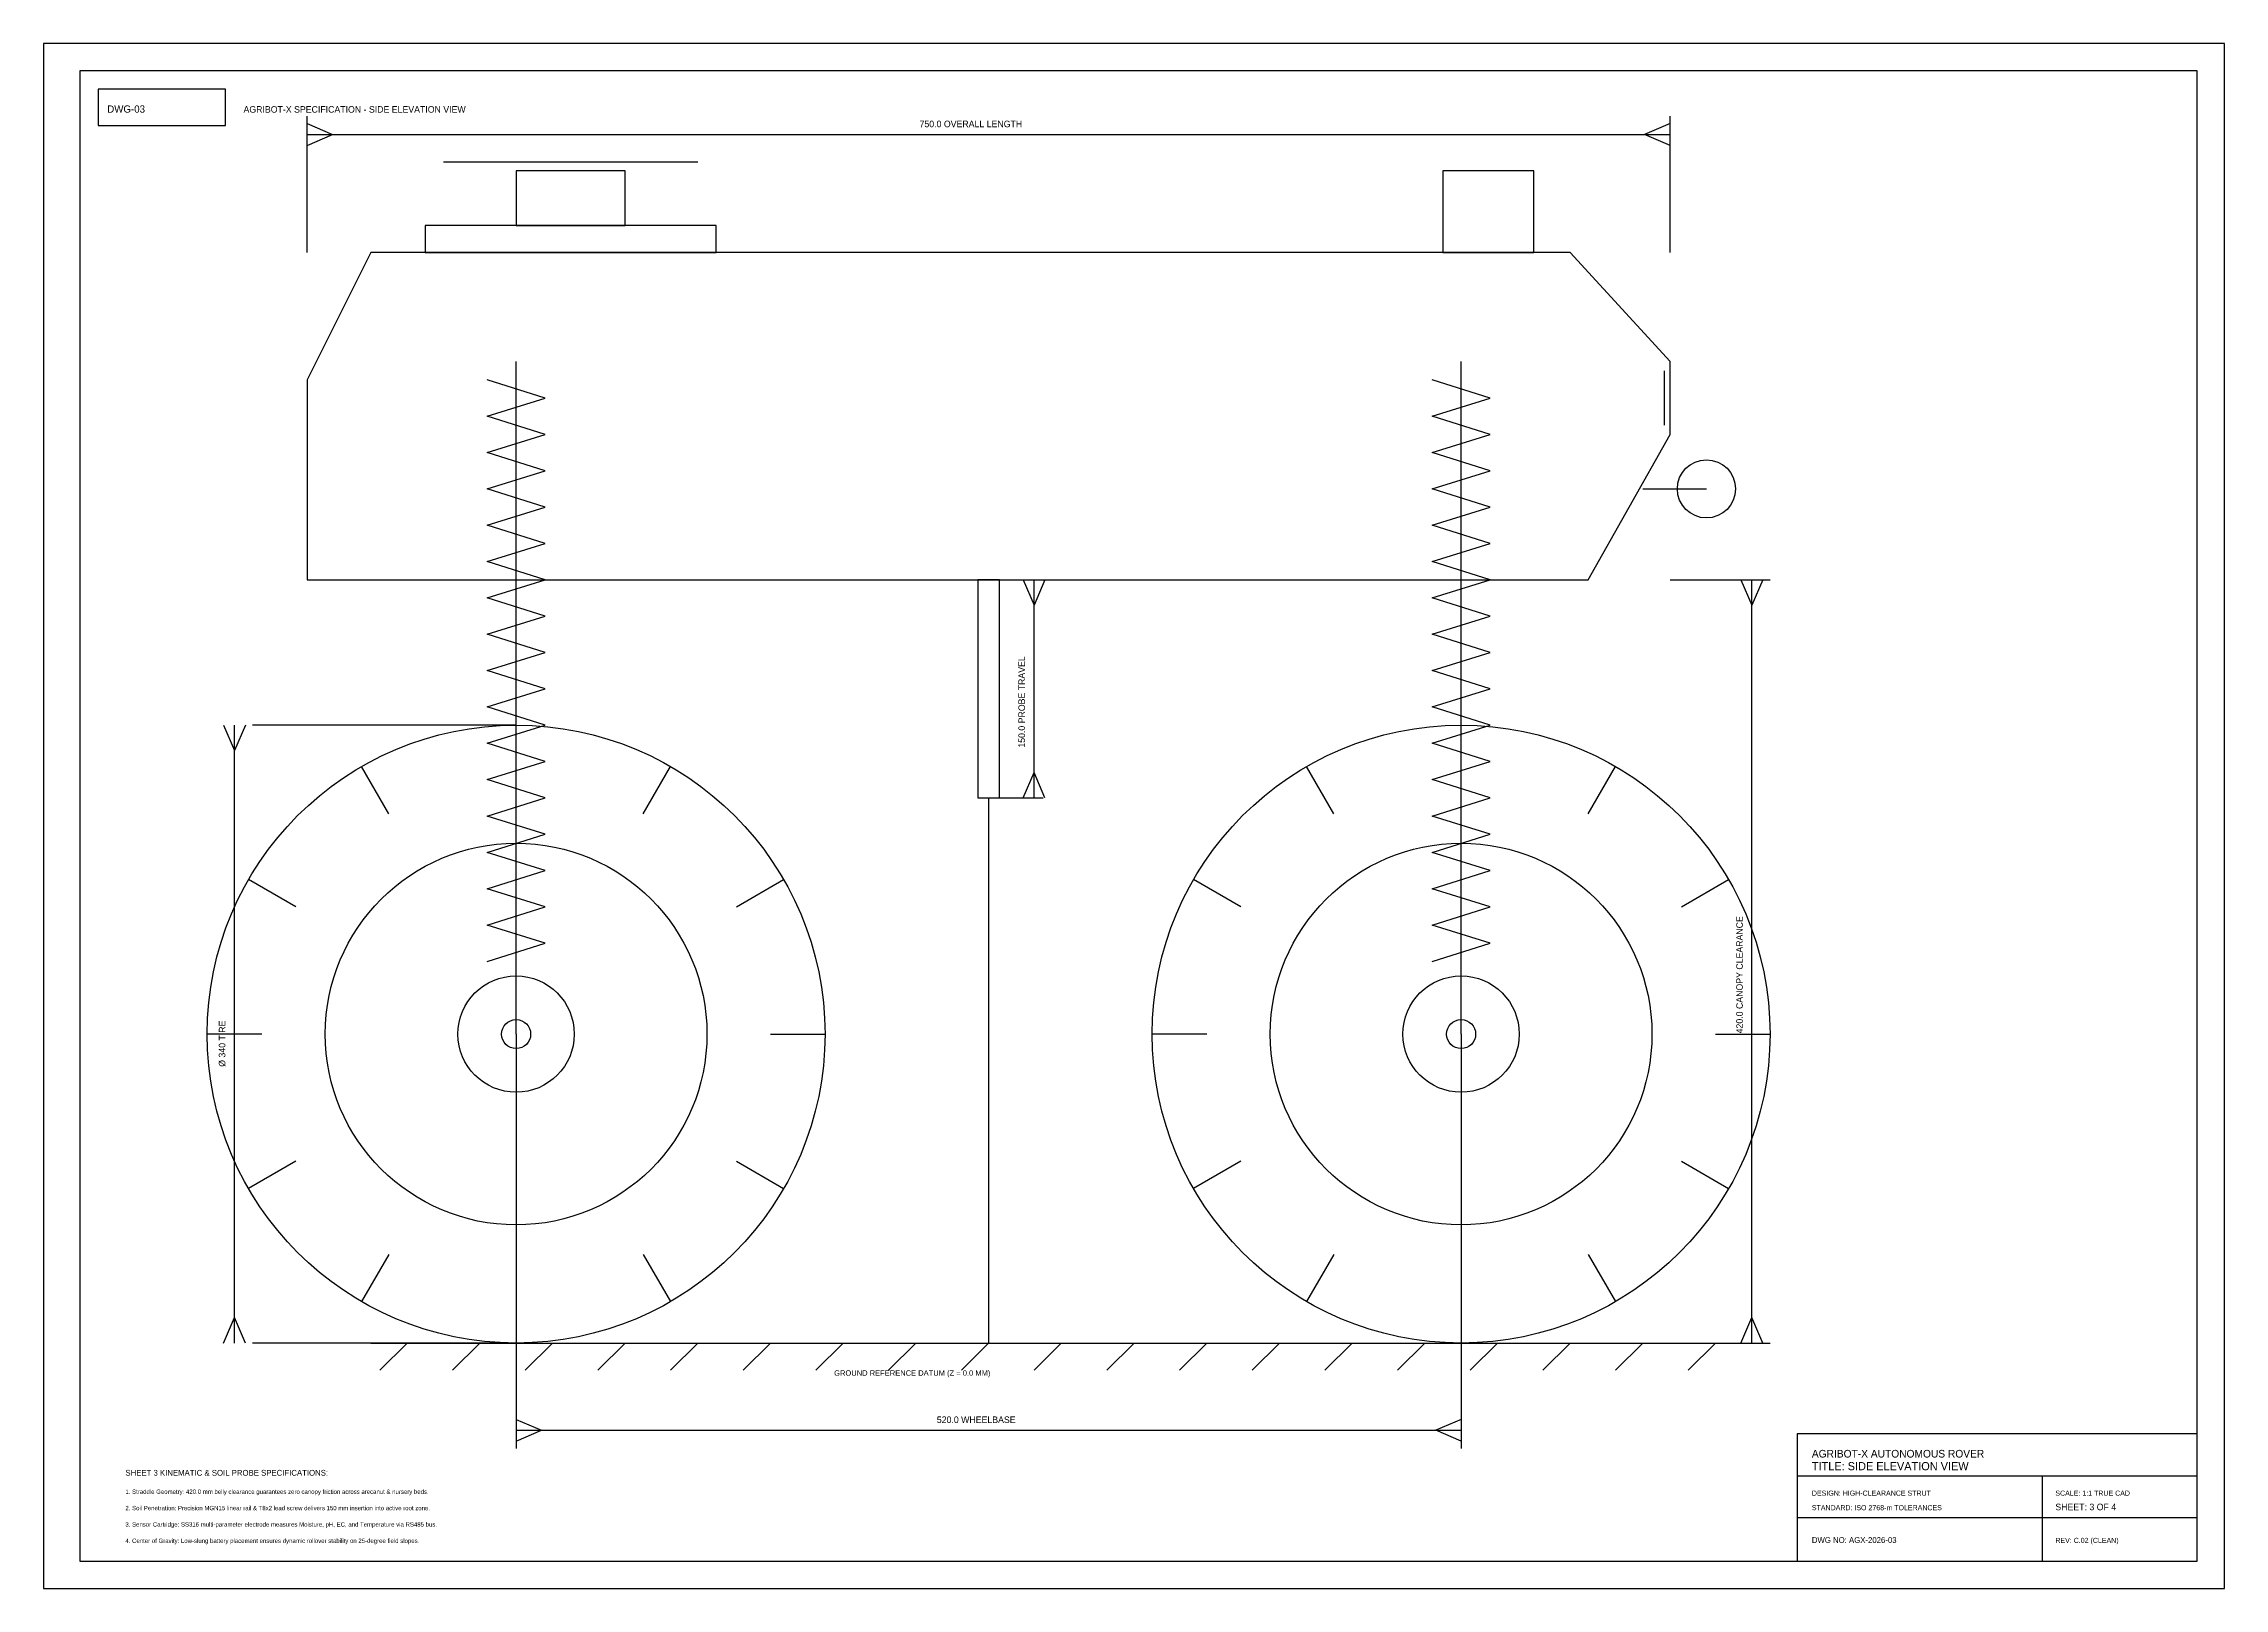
# Model space of a CAD drawing. Header units: metres. Extents: x 0 to 2550, y 0 to 1800.
# Drawn here: x 0 to 1200, y 950 to 1800 of the extents above; entities that cross this region are included whole.
import ezdxf

# ---------------------------------------------------------------- set-up
doc = ezdxf.new("R2010")
doc.units = ezdxf.units.M
for name, color, linetype in [('BORDER', 7, 'Continuous'), ('CAMERA', 7, 'Continuous'), ('CENTERLINES', 1, 'Continuous'), ('CHASSIS', 7, 'Continuous'), ('DIMENSIONS', 1, 'Continuous'), ('DRONE', 7, 'Continuous'), ('DRONE_DOCK', 7, 'Continuous'), ('LIGHTING', 4, 'Continuous'), ('NOTES', 7, 'Continuous'), ('SOIL_PROBE', 7, 'Continuous'), ('SUSPENSION', 4, 'Continuous'), ('TITLE_BLOCK', 7, 'Continuous'), ('WHEELS', 7, 'Continuous')]:
    doc.layers.add(name, color=color, linetype=linetype)

msp = doc.modelspace()

# ---------------------------------------------------------------- linework, layer by layer
at = {"layer": 'BORDER'}
for points in [[(0, 950), (1200, 950), (1200, 1800), (0, 1800), (0, 950)], [(20, 965), (1185, 965), (1185, 1785), (20, 1785), (20, 965)]]:
    msp.add_lwpolyline(points, dxfattribs=at)
at = {"layer": 'CAMERA'}
msp.add_lwpolyline([(770, 1685), (820, 1685), (820, 1730), (770, 1730), (770, 1685)], dxfattribs=at)
at = {"layer": 'CENTERLINES'}
for p, q in [((520, 1385), (520, 1085)), ((180, 1085), (950, 1085)), ((200, 1085), (185, 1070)), ((240, 1085), (225, 1070)), ((280, 1085), (265, 1070)), ((320, 1085), (305, 1070)), ((360, 1085), (345, 1070)), ((400, 1085), (385, 1070)), ((440, 1085), (425, 1070)), ((480, 1085), (465, 1070)), ((520, 1085), (505, 1070)), ((560, 1085), (545, 1070)), ((600, 1085), (585, 1070)), ((640, 1085), (625, 1070)), ((680, 1085), (665, 1070)), ((720, 1085), (705, 1070)), ((760, 1085), (745, 1070)), ((800, 1085), (785, 1070)), ((840, 1085), (825, 1070)), ((880, 1085), (865, 1070)), ((920, 1085), (905, 1070))]:
    msp.add_line(p, q, dxfattribs=at)
at = {"layer": 'CHASSIS'}
msp.add_line((880, 1555), (915, 1555), dxfattribs=at)
msp.add_lwpolyline([(145, 1505), (850, 1505), (895, 1585), (895, 1625), (840, 1685), (180, 1685), (145, 1615), (145, 1505)], dxfattribs=at)
msp.add_circle((915, 1555), 16, dxfattribs=at)
at = {"layer": 'DIMENSIONS'}
for p, q in [((145, 1685), (145, 1760)), ((145, 1756), (159, 1750)), ((895, 1756), (881, 1750)), ((895, 1685), (895, 1760)), ((145, 1750), (895, 1750)), ((145, 1744), (159, 1750)), ((895, 1744), (881, 1750)), ((526, 1505), (550, 1505)), ((539, 1505), (545, 1491)), ((545, 1385), (545, 1505)), ((551, 1505), (545, 1491)), ((895, 1505), (950, 1505)), ((934, 1505), (940, 1491)), ((940, 1085), (940, 1505)), ((946, 1505), (940, 1491)), ((99, 1425), (105, 1411)), ((105, 1085), (105, 1425)), ((111, 1425), (105, 1411)), ((260, 1425), (115, 1425)), ((539, 1385), (545, 1399)), ((551, 1385), (545, 1399)), ((526, 1385), (550, 1385)), ((260, 1255), (260, 1027)), ((780, 1255), (780, 1027)), ((99, 1085), (105, 1099)), ((111, 1085), (105, 1099)), ((934, 1085), (940, 1099)), ((946, 1085), (940, 1099)), ((260, 1085), (115, 1085)), ((895, 1085), (950, 1085)), ((260, 1043), (274, 1037)), ((260, 1037), (780, 1037)), ((260, 1031), (274, 1037)), ((780, 1043), (766, 1037)), ((780, 1031), (766, 1037))]:
    msp.add_line(p, q, dxfattribs=at)
at = {"layer": 'DRONE'}
msp.add_line((220, 1735), (360, 1735), dxfattribs=at)
msp.add_lwpolyline([(260, 1700), (320, 1700), (320, 1730), (260, 1730), (260, 1700)], dxfattribs=at)
at = {"layer": 'DRONE_DOCK'}
msp.add_lwpolyline([(210, 1685), (370, 1685), (370, 1700), (210, 1700), (210, 1685)], dxfattribs=at)
at = {"layer": 'LIGHTING'}
msp.add_line((892, 1590), (892, 1620), dxfattribs=at)
at = {"layer": 'SOIL_PROBE'}
msp.add_lwpolyline([(514, 1385), (526, 1385), (526, 1505), (514, 1505), (514, 1385)], dxfattribs=at)
at = {"layer": 'SUSPENSION'}
for p, q in [((260, 1255), (260, 1625)), ((780, 1255), (780, 1625)), ((276, 1605), (244, 1615)), ((796, 1605), (764, 1615)), ((244, 1595), (276, 1605)), ((764, 1595), (796, 1605)), ((276, 1585), (244, 1595)), ((244, 1575), (276, 1585)), ((796, 1585), (764, 1595)), ((764, 1575), (796, 1585)), ((276, 1565), (244, 1575)), ((796, 1565), (764, 1575)), ((244, 1555), (276, 1565)), ((764, 1555), (796, 1565)), ((276, 1545), (244, 1555)), ((796, 1545), (764, 1555)), ((244, 1535), (276, 1545)), ((764, 1535), (796, 1545)), ((276, 1525), (244, 1535)), ((244, 1515), (276, 1525)), ((796, 1525), (764, 1535)), ((764, 1515), (796, 1525)), ((276, 1505), (244, 1515)), ((796, 1505), (764, 1515)), ((244, 1495), (276, 1505)), ((764, 1495), (796, 1505)), ((276, 1485), (244, 1495)), ((796, 1485), (764, 1495)), ((244, 1475), (276, 1485)), ((764, 1475), (796, 1485)), ((276, 1465), (244, 1475)), ((244, 1455), (276, 1465)), ((796, 1465), (764, 1475)), ((764, 1455), (796, 1465)), ((276, 1445), (244, 1455)), ((796, 1445), (764, 1455)), ((244, 1435), (276, 1445)), ((764, 1435), (796, 1445)), ((276, 1425), (244, 1435)), ((796, 1425), (764, 1435)), ((244, 1415), (276, 1425)), ((764, 1415), (796, 1425)), ((276, 1405), (244, 1415)), ((244, 1395), (276, 1405)), ((796, 1405), (764, 1415)), ((764, 1395), (796, 1405)), ((276, 1385), (244, 1395)), ((796, 1385), (764, 1395)), ((244, 1375), (276, 1385)), ((764, 1375), (796, 1385)), ((276, 1365), (244, 1375)), ((796, 1365), (764, 1375)), ((244, 1355), (276, 1365)), ((764, 1355), (796, 1365)), ((276, 1345), (244, 1355)), ((244, 1335), (276, 1345)), ((796, 1345), (764, 1355)), ((764, 1335), (796, 1345)), ((276, 1325), (244, 1335)), ((796, 1325), (764, 1335)), ((244, 1315), (276, 1325)), ((764, 1315), (796, 1325)), ((276, 1305), (244, 1315)), ((796, 1305), (764, 1315)), ((244, 1295), (276, 1305)), ((764, 1295), (796, 1305))]:
    msp.add_line(p, q, dxfattribs=at)
at = {"layer": 'TITLE_BLOCK'}
for p, q in [((965, 1012), (1185, 1012)), ((1100, 965), (1100, 1012)), ((965, 989), (1185, 989))]:
    msp.add_line(p, q, dxfattribs=at)
for points in [[(30, 1755), (100, 1755), (100, 1775), (30, 1775), (30, 1755)], [(965, 965), (1185, 965), (1185, 1035), (965, 1035), (965, 965)]]:
    msp.add_lwpolyline(points, dxfattribs=at)
at = {"layer": 'WHEELS'}
for p, q in [((260, 1395), (260, 1425)), ((780, 1395), (780, 1425)), ((190, 1376.2), (175, 1402.2)), ((330, 1376.2), (345, 1402.2)), ((710, 1376.2), (695, 1402.2)), ((850, 1376.2), (865, 1402.2)), ((138.8, 1325), (112.8, 1340)), ((381.2, 1325), (407.2, 1340)), ((658.8, 1325), (632.8, 1340)), ((901.2, 1325), (927.2, 1340)), ((120, 1255), (90, 1255)), ((400, 1255), (430, 1255)), ((640, 1255), (610, 1255)), ((920, 1255), (950, 1255)), ((138.8, 1185), (112.8, 1170)), ((381.2, 1185), (407.2, 1170)), ((658.8, 1185), (632.8, 1170)), ((901.2, 1185), (927.2, 1170)), ((190, 1133.8), (175, 1107.8)), ((330, 1133.8), (345, 1107.8)), ((710, 1133.8), (695, 1107.8)), ((850, 1133.8), (865, 1107.8)), ((260, 1115), (260, 1085)), ((780, 1115), (780, 1085))]:
    msp.add_line(p, q, dxfattribs=at)
for centre, radius in [((260, 1255), 170), ((780, 1255), 170), ((260, 1255), 105), ((780, 1255), 105), ((260, 1255), 32), ((780, 1255), 32), ((260, 1255), 8), ((780, 1255), 8)]:
    msp.add_circle(centre, radius, dxfattribs=at)

# ---------------------------------------------------------------- texts
at = {"layer": 'DIMENSIONS'}
for s, p in [('750.0 OVERALL LENGTH', (482, 1754)), ('520.0 WHEELBASE', (491.5, 1041))]:
    msp.add_text(s, height=3.6, dxfattribs=at).set_placement(p)
for s, p in [('150.0 PROBE TRAVEL', (540, 1412.6)), ('420.0 CANOPY CLEARANCE', (935, 1255.4)), ('Ø 340 TIRE', (100, 1237))]:
    msp.add_text(s, height=3.6, rotation=90, dxfattribs=at).set_placement(p)
at = {"layer": 'NOTES'}
for s, height, p in [('GROUND REFERENCE DATUM (Z = 0.0 MM)', 3, (435, 1067)), ('SHEET 3 KINEMATIC & SOIL PROBE SPECIFICATIONS:', 3.2, (45, 1012)), ('1. Straddle Geometry: 420.0 mm belly clearance guarantees zero canopy friction across arecanut & nursery beds.', 2.4, (45, 1002)), ('3. Sensor Cartridge: SS316 multi-parameter electrode measures Moisture, pH, EC, and Temperature via RS485 bus.', 2.4, (45, 984)), ('2. Soil Penetration: Precision MGN15 linear rail & T8x2 lead screw delivers 150 mm insertion into active root zone.', 2.4, (45, 993)), ('4. Center of Gravity: Low-slung battery placement ensures dynamic rollover stability on 25-degree field slopes.', 2.4, (45, 975))]:
    msp.add_text(s, height=height, dxfattribs=at).set_placement(p)
at = {"layer": 'TITLE_BLOCK'}
for s, height, p in [('DWG-03', 4, (35, 1762)), ('AGRIBOT-X SPECIFICATION - SIDE ELEVATION VIEW', 3.6, (110, 1762)), ('AGRIBOT-X AUTONOMOUS ROVER', 4.2, (973, 1022)), ('TITLE: SIDE ELEVATION VIEW', 4.5, (973, 1015)), ('DESIGN: HIGH-CLEARANCE STRUT', 2.8, (973, 1001)), ('SCALE: 1:1 TRUE CAD', 2.8, (1107, 1001)), ('SHEET: 3 OF 4', 3.6, (1107, 993)), ('STANDARD: ISO 2768-m TOLERANCES', 2.8, (973, 993)), ('DWG NO: AGX-2026-03', 3.2, (973, 975)), ('REV: C.02 (CLEAN)', 2.8, (1107, 975))]:
    msp.add_text(s, height=height, dxfattribs=at).set_placement(p)

doc.saveas('drawing.dxf')
